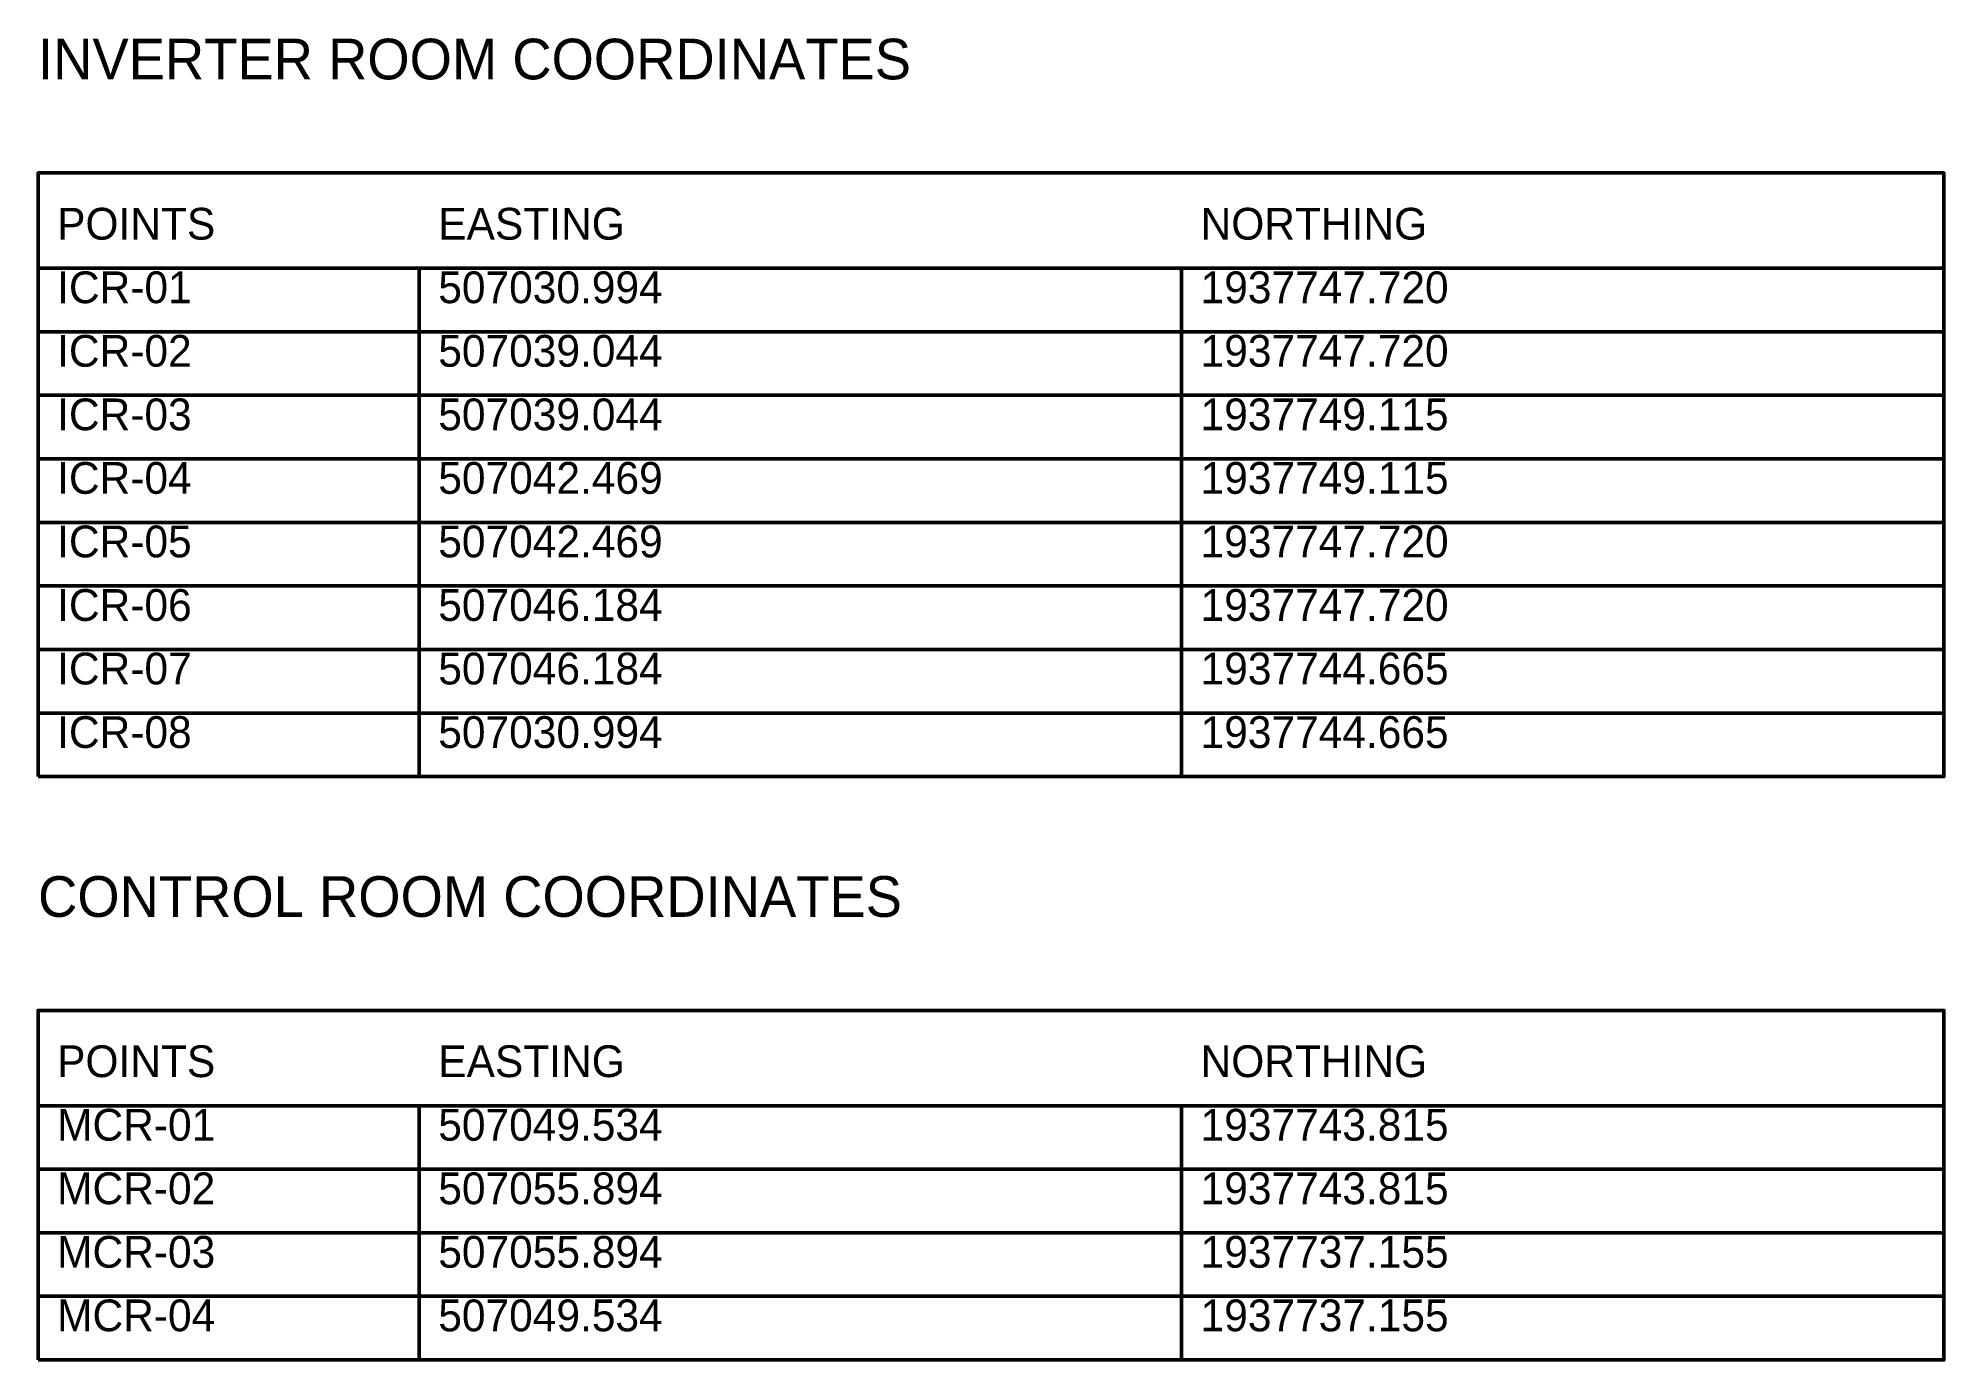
# Model space of a CAD drawing. Header units: metres. Extents: x 434302 to 507065, y 1937737 to 2381088.
# Drawn here: x 435061.2 to 435211.2, y 2379968.3 to 2380072.3 of the extents above; entities that cross this region are included whole.
import ezdxf
from ezdxf.enums import TextEntityAlignment as Align

# ---------------------------------------------------------------- set-up
doc = ezdxf.new("R2010")
doc.units = ezdxf.units.M
doc.layers.add('TITLE_BLOCK', color=7, linetype='Continuous')

msp = doc.modelspace()

# ---------------------------------------------------------------- texts
at = {"layer": 'TITLE_BLOCK'}
for s, height, p in [('INVERTER ROOM COORDINATES', 3.2, (435061.23, 2380068.13)), ('POINTS', 2.5, (435062.73, 2380055.73)), ('EASTING', 2.5, (435092.73, 2380055.73)), ('NORTHING', 2.5, (435152.73, 2380055.73)), ('ICR-01', 2.5, (435062.73, 2380050.73)), ('507030.994', 2.5, (435092.73, 2380050.73)), ('1937747.720', 2.5, (435152.73, 2380050.73)), ('ICR-02', 2.5, (435062.73, 2380045.73)), ('507039.044', 2.5, (435092.73, 2380045.73)), ('1937747.720', 2.5, (435152.73, 2380045.73)), ('ICR-03', 2.5, (435062.73, 2380040.73)), ('507039.044', 2.5, (435092.73, 2380040.73)), ('1937749.115', 2.5, (435152.73, 2380040.73)), ('ICR-04', 2.5, (435062.73, 2380035.73)), ('507042.469', 2.5, (435092.73, 2380035.73)), ('1937749.115', 2.5, (435152.73, 2380035.73)), ('ICR-05', 2.5, (435062.73, 2380030.73)), ('507042.469', 2.5, (435092.73, 2380030.73)), ('1937747.720', 2.5, (435152.73, 2380030.73)), ('ICR-06', 2.5, (435062.73, 2380025.73)), ('507046.184', 2.5, (435092.73, 2380025.73)), ('1937747.720', 2.5, (435152.73, 2380025.73)), ('ICR-07', 2.5, (435062.73, 2380020.73)), ('507046.184', 2.5, (435092.73, 2380020.73)), ('1937744.665', 2.5, (435152.73, 2380020.73)), ('ICR-08', 2.5, (435062.73, 2380015.73)), ('507030.994', 2.5, (435092.73, 2380015.73)), ('1937744.665', 2.5, (435152.73, 2380015.73)), ('CONTROL ROOM COORDINATES', 3.2, (435061.23, 2380002.23)), ('POINTS', 2.5, (435062.73, 2379989.83)), ('EASTING', 2.5, (435092.73, 2379989.83)), ('NORTHING', 2.5, (435152.73, 2379989.83)), ('MCR-01', 2.5, (435062.73, 2379984.83)), ('507049.534', 2.5, (435092.73, 2379984.83)), ('1937743.815', 2.5, (435152.73, 2379984.83)), ('MCR-02', 2.5, (435062.73, 2379979.83)), ('507055.894', 2.5, (435092.73, 2379979.83)), ('1937743.815', 2.5, (435152.73, 2379979.83)), ('MCR-03', 2.5, (435062.73, 2379974.83)), ('507055.894', 2.5, (435092.73, 2379974.83)), ('1937737.155', 2.5, (435152.73, 2379974.83)), ('MCR-04', 2.5, (435062.73, 2379969.83)), ('507049.534', 2.5, (435092.73, 2379969.83)), ('1937737.155', 2.5, (435152.73, 2379969.83))]:
    msp.add_text(s, height=height, dxfattribs=at).set_placement(p, align=Align.BOTTOM_LEFT)

# ---------------------------------------------------------------- linework, layer by layer
at = {"layer": 'TITLE_BLOCK', "lineweight": 50}
for p, q in [((435091.23, 2380054.23), (435091.23, 2380049.23)), ((435151.23, 2380054.23), (435151.23, 2380049.23)), ((435091.23, 2380049.23), (435091.23, 2380044.23)), ((435151.23, 2380049.23), (435151.23, 2380044.23)), ((435091.23, 2380044.23), (435091.23, 2380039.23)), ((435151.23, 2380044.23), (435151.23, 2380039.23)), ((435091.23, 2380039.23), (435091.23, 2380034.23)), ((435151.23, 2380039.23), (435151.23, 2380034.23)), ((435091.23, 2380034.23), (435091.23, 2380029.23)), ((435151.23, 2380034.23), (435151.23, 2380029.23)), ((435091.23, 2380029.23), (435091.23, 2380024.23)), ((435151.23, 2380029.23), (435151.23, 2380024.23)), ((435091.23, 2380024.23), (435091.23, 2380019.23)), ((435151.23, 2380024.23), (435151.23, 2380019.23)), ((435091.23, 2380019.23), (435091.23, 2380014.23)), ((435151.23, 2380019.23), (435151.23, 2380014.23)), ((435091.23, 2379988.33), (435091.23, 2379983.33)), ((435151.23, 2379988.33), (435151.23, 2379983.33)), ((435091.23, 2379983.33), (435091.23, 2379978.33)), ((435151.23, 2379983.33), (435151.23, 2379978.33)), ((435091.23, 2379978.33), (435091.23, 2379973.33)), ((435151.23, 2379978.33), (435151.23, 2379973.33)), ((435091.23, 2379973.33), (435091.23, 2379968.33)), ((435151.23, 2379973.33), (435151.23, 2379968.33))]:
    msp.add_line(p, q, dxfattribs=at)
for points in [[(435061.23, 2380054.23), (435211.23, 2380054.23), (435211.23, 2380061.73), (435061.23, 2380061.73)], [(435061.23, 2380049.23), (435211.23, 2380049.23), (435211.23, 2380054.23), (435061.23, 2380054.23)], [(435061.23, 2380044.23), (435211.23, 2380044.23), (435211.23, 2380049.23), (435061.23, 2380049.23)], [(435061.23, 2380039.23), (435211.23, 2380039.23), (435211.23, 2380044.23), (435061.23, 2380044.23)], [(435061.23, 2380034.23), (435211.23, 2380034.23), (435211.23, 2380039.23), (435061.23, 2380039.23)], [(435061.23, 2380029.23), (435211.23, 2380029.23), (435211.23, 2380034.23), (435061.23, 2380034.23)], [(435061.23, 2380024.23), (435211.23, 2380024.23), (435211.23, 2380029.23), (435061.23, 2380029.23)], [(435061.23, 2380019.23), (435211.23, 2380019.23), (435211.23, 2380024.23), (435061.23, 2380024.23)], [(435061.23, 2380014.23), (435211.23, 2380014.23), (435211.23, 2380019.23), (435061.23, 2380019.23)], [(435061.23, 2379988.33), (435211.23, 2379988.33), (435211.23, 2379995.83), (435061.23, 2379995.83)], [(435061.23, 2379983.33), (435211.23, 2379983.33), (435211.23, 2379988.33), (435061.23, 2379988.33)], [(435061.23, 2379978.33), (435211.23, 2379978.33), (435211.23, 2379983.33), (435061.23, 2379983.33)], [(435061.23, 2379973.33), (435211.23, 2379973.33), (435211.23, 2379978.33), (435061.23, 2379978.33)], [(435061.23, 2379968.33), (435211.23, 2379968.33), (435211.23, 2379973.33), (435061.23, 2379973.33)]]:
    msp.add_lwpolyline(points, close=True, dxfattribs=at)

msp.set_redraw_order([(e.dxf.handle, doc.entitydb.next_handle()) for e in msp.query("TEXT MTEXT ATTDEF DIMENSION ARC_DIMENSION")])  # texts and dimensions are drawn at this point

doc.saveas('drawing.dxf')
